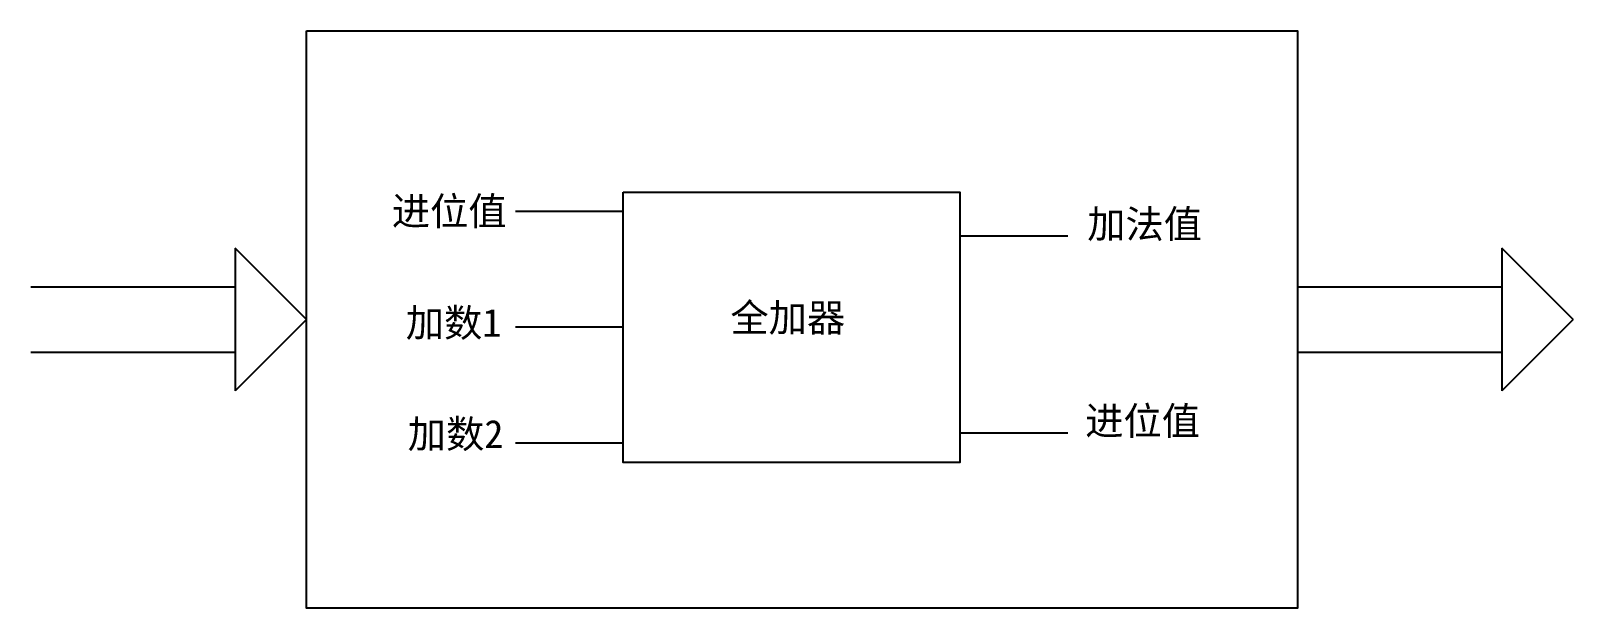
# Model space of a CAD drawing. Header units: inches. Extents: x -6 to 965, y -428 to -142.
# Drawn here: x 126.88 to 148.85, y -194.47 to -186.24 of the extents above; entities that cross this region are included whole.
import ezdxf

# ---------------------------------------------------------------- set-up
doc = ezdxf.new("R2010")
doc.units = ezdxf.units.IN
doc.header["$MEASUREMENT"] = 0
doc.styles.get("Standard").update_dxf_attribs({"font": 'arial.ttf'})

msp = doc.modelspace()

# ---------------------------------------------------------------- texts
at = {"color": 85, "true_color": 0x58ba48, "char_height": 0.4}
for s, insert, attachment_point in [('{\\fSimSun|b0|i0|c134|p2;进位值}', (132.019, -189.057), 7), ('{\\fSimSun|b0|i0|c134|p2;加法值}', (141.929, -188.797), 1), ('{\\fSimSun|b0|i0|c134|p2;全加器}', (136.844, -190.131), 1), ('{\\fSimSun|b0|i0|c134|p2;加数1}', (132.218, -190.203), 1), ('{\\fSimSun|b0|i0|c134|p2;进位值}', (141.901, -191.602), 1), ('{\\fSimSun|b0|i0|c134|p2;加数2}', (132.246, -191.788), 1)]:
    msp.add_mtext_dynamic_manual_height_columns(s, width=3.83733, gutter_width=1, heights=[0], dxfattribs=dict(at, insert=insert, attachment_point=attachment_point))

# ---------------------------------------------------------------- linework, layer by layer
for p, q in [((135.317, -188.816), (133.782, -188.816)), ((140.116, -189.167), (141.652, -189.167)), ((135.317, -190.468), (133.782, -190.468)), ((140.116, -191.971), (141.652, -191.971)), ((135.317, -192.12), (133.782, -192.12))]:
    msp.add_line(p, q)
at = {"color": 85, "true_color": 0x58ba48}
for p, q in [((130.804, -190.357), (129.787, -189.34)), ((129.787, -189.34), (129.787, -191.373)), ((148.854, -190.357), (147.837, -189.34)), ((147.837, -189.34), (147.837, -191.373)), ((126.875, -189.892), (129.787, -189.892)), ((144.926, -189.892), (147.837, -189.892)), ((130.804, -190.357), (129.787, -191.373)), ((148.854, -190.357), (147.837, -191.373)), ((126.875, -190.822), (129.787, -190.822)), ((144.926, -190.822), (147.837, -190.822))]:
    msp.add_line(p, q, dxfattribs=at)
for points in [[(130.804, -186.244), (144.926, -186.244), (144.926, -194.469), (130.804, -194.469)], [(135.317, -188.541), (140.116, -188.541), (140.116, -192.396), (135.317, -192.396)]]:
    msp.add_lwpolyline(points, close=True)

msp.set_redraw_order([(e.dxf.handle, doc.entitydb.next_handle()) for e in msp.query("TEXT MTEXT ATTDEF DIMENSION ARC_DIMENSION")])  # texts and dimensions are drawn at this point

doc.saveas('drawing.dxf')
